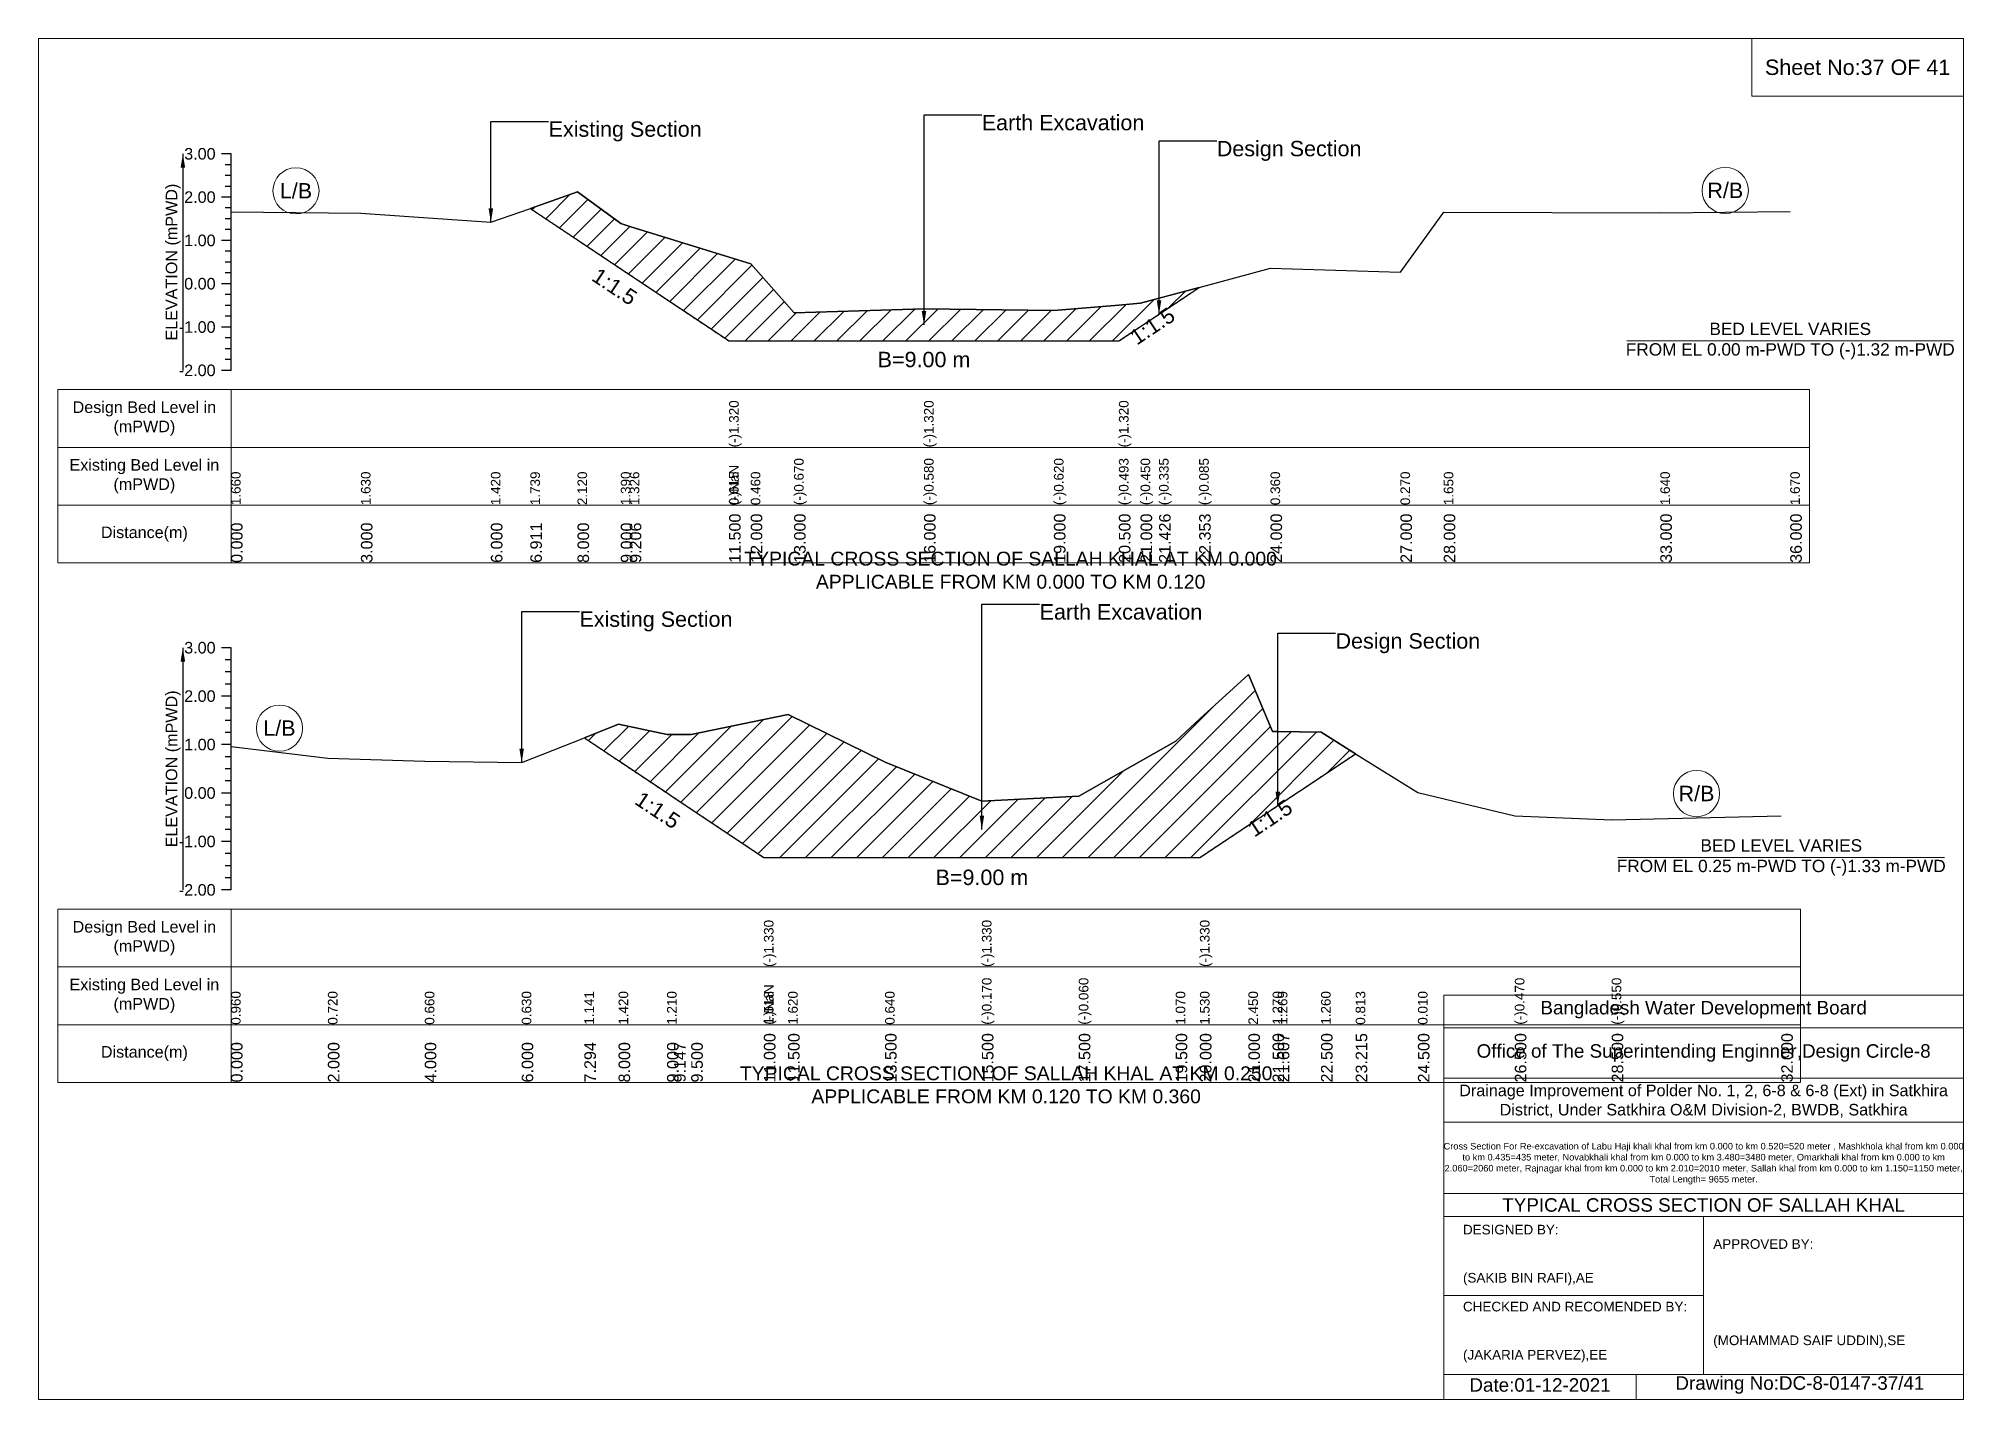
# Model space of a CAD drawing. Header units: inches. Extents: x 93000 to 506000, y -4242 to 0.
# Drawn here: x 460000 to 466000, y -4242 to 0 of the extents above; entities that cross this region are included whole.
import ezdxf

# ---------------------------------------------------------------- set-up
doc = ezdxf.new("R2010")
doc.units = ezdxf.units.IN
doc.header["$LTSCALE"] = 7
doc.header["$MEASUREMENT"] = 0
doc.linetypes.add('DASHED', pattern=[0.75, 0.5, -0.25])
for name, color, linetype, lineweight in [('Cross section Data Border', 7, 'Continuous', 9), ('Cross Section Labels', 7, 'Continuous', 9), ('Design_Bed_Level for Xsection', 7, 'DASHED', 25), ('Existing_Bed_Level for Xsection', 7, 'Continuous', 25), ('Long Section Labels', 7, 'Continuous', 9)]:
    doc.layers.add(name, color=color, linetype=linetype, lineweight=lineweight)
doc.styles.get("Standard").update_dxf_attribs({"font": 'arial.ttf'})
doc.dimstyles.get("Standard").update_dxf_attribs({"dimtxt": 0.18, "dimasz": 0.18, "dimexe": 0.18, "dimexo": 0.0625, "dimgap": 0.09, "dimtad": 0, "dimtih": 1, "dimtoh": 1, "dimdec": 4, "dimzin": 0, "dimdsep": 46, "dimtxsty": 'Standard', "dimcen": 0.09, "dimadec": 0, "dimazin": 0, "dimtfac": 1, "dimtdec": 4, "dimtofl": 0, "dimtmove": 0, "dimatfit": 3, "dimfxl": 1, "dimtolj": 1, "dimtzin": 0, "dimarcsym": 0})

msp = doc.modelspace()

# ---------------------------------------------------------------- texts
at = {"layer": 'Cross section Data Border', "attachment_point": 5}
for s, insert, char_height in [('Sheet No:37 OF 41', (465670, -90), 48), ('Bangladesh Water Development Board', (465190, -3027), 42), ('Office of The Superintending Enginner,Design Circle-8', (465190, -3162), 42)]:
    msp.add_mtext(s, dxfattribs=dict(at, insert=insert, char_height=char_height))
at = {"layer": 'Cross section Data Border'}
for s, insert, char_height, width, attachment_point in [('Design Bed Level in (mPWD)', (460330, -1184.5), 36, 480, 5), ('Existing Bed Level in (mPWD)', (460330, -1364.5), 36, 480, 5), ('Distance(m)', (460330, -1544.5), 36, 480, 5), ('Design Bed Level in (mPWD)', (460330, -2803.9), 36, 480, 5), ('Existing Bed Level in (mPWD)', (460330, -2983.9), 36, 480, 5), ('Distance(m)', (460330, -3163.9), 36, 480, 5), ('Drainage Improvement of Polder No. 1, 2, 6-8 & 6-8 (Ext) in Satkhira District, Under Satkhira O&M Division-2, BWDB, Satkhira', (465190, -3312), 36, 1680, 5), ('Cross Section For Re-excavation of Labu Haji khali khal from km 0.000 to km 0.520=520 meter , Mashkhola khal from km 0.000 to km 0.435=435 meter, Novabkhali khal from km 0.000 to km 3.480=3480 meter, Omarkhali khal from km 0.000 to km 2.060=2060 meter, Rajnagar khal from km 0.000 to km 2.010=2010 meter, Sallah khal from km 0.000 to km 1.150=1150 meter, Total Length= 9655 meter. ', (465190, -3507), 20.5611, 1620, 5), ('TYPICAL CROSS SECTION OF SALLAH KHAL', (465190, -3636), 42, 1680, 5), ('DESIGNED BY:^J^J^J(SAKIB BIN RAFI),AE', (464440, -3792), 30, 840, 4), ('APPROVED BY:^J^J^J^J^J^J(MOHAMMAD SAIF UDDIN),SE', (465220, -3912), 30, 840, 4), ('CHECKED AND RECOMENDED BY:^J^J^J(JAKARIA PERVEZ),EE', (464440, -4032), 30, 840, 4), ('Date:01-12-2021', (464680, -4197), 42, 840, 5), ('Drawing No:DC-8-0147-37/41', (465490, -4197), 42, 1320, 5)]:
    msp.add_mtext(s, dxfattribs=dict(at, insert=insert, char_height=char_height, width=width, attachment_point=attachment_point))
at = {"layer": 'Cross Section Labels'}
for s, insert, char_height, attachment_point in [('Earth Excavation', (462940, -238.1), 48, 1), ('Existing Section', (461590, -258.3), 48, 1), ('Design Section', (463672.6, -319.1), 48, 1), ('L/B', (460802.5, -475), 48, 5), ('R/B', (465257.5, -473.6), 48, 5), ('BED LEVEL VARIES ^JFROM EL 0.00 m-PWD TO (-)1.32 m-PWD', (465460, -942.8), 38.4, 5), ('B=9.00 m', (462760, -976.5), 48, 2), ('TYPICAL CROSS SECTION OF SALLAH KHAL AT KM 0.000^JAPPLICABLE FROM KM 0.000 TO KM 0.120', (463030, -1657.5), 43.2, 5), ('Existing Section', (461686, -1785.7), 48, 1), ('Earth Excavation', (463120.5, -1763), 48, 1), ('Design Section', (464042.7, -1853.7), 48, 1), ('L/B', (460751, -2149.6), 48, 5), ('R/B', (465167.8, -2353.5), 48, 5), ('BED LEVEL VARIES ^JFROM EL 0.25 m-PWD TO (-)1.33 m-PWD', (465432, -2552.8), 38.4, 5), ('B=9.00 m', (462940.5, -2590.5), 48, 2), ('TYPICAL CROSS SECTION OF SALLAH KHAL AT KM 0.250^JAPPLICABLE FROM KM 0.120 TO KM 0.360', (463016, -3261.5), 43.2, 5)]:
    msp.add_mtext(s, dxfattribs=dict(at, insert=insert, char_height=char_height, attachment_point=attachment_point))
at = {"layer": 'Cross Section Labels', "char_height": 48, "attachment_point": 2}
for insert, rotation in [((461809, -753.1), 326.30993), ((463458.8, -876.2), 33.69007), ((461943.4, -2385.1), 326.30993), ((463825, -2409.8), 33.69007)]:
    msp.add_mtext('1:1.5', dxfattribs=dict(at, insert=insert, rotation=rotation))
at = {"layer": 'Existing_Bed_Level for Xsection', "char_height": 36, "attachment_point": 6}
for s, insert in [('3.00', (460552, -359.6)), ('2.00', (460552, -494.6)), ('1.00', (460552, -629.5)), ('0.00', (460552, -764.5)), ('-1.00', (460552, -899.5)), ('-2.00', (460552, -1034.5)), ('3.00', (460552, -1899)), ('2.00', (460552, -2049.9)), ('1.00', (460552, -2200.9)), ('0.00', (460552, -2351.9)), ('-1.00', (460552, -2502.9)), ('-2.00', (460552, -2653.9))]:
    msp.add_mtext(s, dxfattribs=dict(at, insert=insert))
at = {"layer": 'Existing_Bed_Level for Xsection', "char_height": 36, "attachment_point": 5, "rotation": 90}
for insert in [(460420, -697), (460420, -2276.4)]:
    msp.add_mtext('ELEVATION (mPWD)', dxfattribs=dict(at, insert=insert))
at = {"layer": 'Long Section Labels', "attachment_point": 1, "rotation": 90}
for s, insert, char_height in [('(-)1.320', (462152.5, -1274.5), 30), ('(-)1.320', (462760, -1274.5), 30), ('(-)1.320', (463367.5, -1274.5), 30), ('(-)0.670', (462355, -1454.5), 30), ('(-)0.580', (462760, -1454.5), 30), ('(-)0.580', (462760, -1454.5), 30), ('(-)0.580', (462760, -1454.5), 30), ('(-)0.620', (463165, -1454.5), 30), ('(-)0.493', (463367.5, -1454.5), 30), ('(-)0.493', (463367.5, -1454.5), 30), ('(-)0.450', (463435, -1454.5), 30), ('(-)0.335', (463492.6, -1454.5), 30), ('(-)0.085', (463617.6, -1454.5), 30), ('1.660', (460600, -1454.5), 30), ('1.630', (461005, -1454.5), 30), ('1.420', (461410, -1454.5), 30), ('1.739', (461533, -1454.5), 30), ('2.120', (461680, -1454.5), 30), ('1.390', (461815, -1454.5), 30), ('1.326', (461842.8, -1454.5), 30), ('(-)NaN', (462152.5, -1454.5), 30), ('(-)NaN', (462152.5, -1454.5), 30), ('0.615', (462152.5, -1454.5), 30), ('0.615', (462152.5, -1454.5), 30), ('0.460', (462220, -1454.5), 30), ('0.360', (463840, -1454.5), 30), ('0.270', (464245, -1454.5), 30), ('1.650', (464380, -1454.5), 30), ('1.640', (465055, -1454.5), 30), ('1.670', (465460, -1454.5), 30), ('11.500', (462152.5, -1634.5), 36), ('11.500', (462152.5, -1634.5), 36), ('11.500', (462152.5, -1634.5), 36), ('12.000', (462220, -1634.5), 36), ('13.000', (462355, -1634.5), 36), ('16.000', (462760, -1634.5), 36), ('16.000', (462760, -1634.5), 36), ('16.000', (462760, -1634.5), 36), ('19.000', (463165, -1634.5), 36), ('20.500', (463367.5, -1634.5), 36), ('20.500', (463367.5, -1634.5), 36), ('20.500', (463367.5, -1634.5), 36), ('21.000', (463435, -1634.5), 36), ('21.426', (463492.6, -1634.5), 36), ('22.353', (463617.6, -1634.5), 36), ('24.000', (463840, -1634.5), 36), ('27.000', (464245, -1634.5), 36), ('28.000', (464380, -1634.5), 36), ('33.000', (465055, -1634.5), 36), ('36.000', (465460, -1634.5), 36), ('0.000', (460600, -1634.5), 36), ('3.000', (461005, -1634.5), 36), ('6.000', (461410, -1634.5), 36), ('6.911', (461533, -1634.5), 36), ('8.000', (461680, -1634.5), 36), ('9.000', (461815, -1634.5), 36), ('9.206', (461842.8, -1634.5), 36), ('(-)1.330', (462261, -2893.9), 30), ('(-)1.330', (462940.5, -2893.9), 30), ('(-)1.330', (463620, -2893.9), 30), ('(-)0.170', (462940.5, -3073.9), 30), ('(-)0.170', (462940.5, -3073.9), 30), ('(-)0.170', (462940.5, -3073.9), 30), ('(-)0.060', (463242.5, -3073.9), 30), ('(-)0.470', (464601.5, -3073.9), 30), ('(-)0.470', (464601.5, -3073.9), 30), ('(-)0.550', (464903.5, -3073.9), 30), ('0.960', (460600, -3073.9), 30), ('0.720', (460902, -3073.9), 30), ('0.660', (461204, -3073.9), 30), ('0.630', (461506, -3073.9), 30), ('1.141', (461701.3, -3073.9), 30), ('1.420', (461808, -3073.9), 30), ('1.210', (461959, -3073.9), 30), ('1.210', (461959, -3073.9), 30), ('1.210', (461959, -3073.9), 30), ('(-)NaN', (462261, -3073.9), 30), ('(-)NaN', (462261, -3073.9), 30), ('1.518', (462261, -3073.9), 30), ('1.518', (462261, -3073.9), 30), ('1.620', (462336.5, -3073.9), 30), ('0.640', (462638.5, -3073.9), 30), ('1.070', (463544.5, -3073.9), 30), ('1.530', (463620, -3073.9), 30), ('1.530', (463620, -3073.9), 30), ('2.450', (463771, -3073.9), 30), ('1.270', (463846.5, -3073.9), 30), ('1.269', (463862.7, -3073.9), 30), ('1.260', (463997.5, -3073.9), 30), ('0.813', (464105.4, -3073.9), 30), ('0.010', (464299.5, -3073.9), 30), ('11.000', (462261, -3253.9), 36), ('11.000', (462261, -3253.9), 36), ('11.000', (462261, -3253.9), 36), ('11.500', (462336.5, -3253.9), 36), ('13.500', (462638.5, -3253.9), 36), ('15.500', (462940.5, -3253.9), 36), ('15.500', (462940.5, -3253.9), 36), ('15.500', (462940.5, -3253.9), 36), ('17.500', (463242.5, -3253.9), 36), ('19.500', (463544.5, -3253.9), 36), ('20.000', (463620, -3253.9), 36), ('20.000', (463620, -3253.9), 36), ('20.000', (463620, -3253.9), 36), ('21.000', (463771, -3253.9), 36), ('21.500', (463846.5, -3253.9), 36), ('21.607', (463862.7, -3253.9), 36), ('22.500', (463997.5, -3253.9), 36), ('23.215', (464105.4, -3253.9), 36), ('24.500', (464299.5, -3253.9), 36), ('26.500', (464601.5, -3253.9), 36), ('28.500', (464903.5, -3253.9), 36), ('32.000', (465432, -3253.9), 36), ('0.000', (460600, -3253.9), 36), ('2.000', (460902, -3253.9), 36), ('4.000', (461204, -3253.9), 36), ('6.000', (461506, -3253.9), 36), ('7.294', (461701.3, -3253.9), 36), ('8.000', (461808, -3253.9), 36), ('9.000', (461959, -3253.9), 36), ('9.147', (461981.2, -3253.9), 36), ('9.500', (462034.5, -3253.9), 36)]:
    msp.add_mtext(s, dxfattribs=dict(at, insert=insert, char_height=char_height))

# ---------------------------------------------------------------- hatches: boundary and pattern name
at = {"layer": 'Existing_Bed_Level for Xsection'}
h = msp.add_hatch(dxfattribs=at)
h.set_pattern_fill('ANSI31', color=256, scale=405, style=0)
h.paths.add_polyline_path([(461533, -529.8), (461680, -627.8), (461815, -717.8), (461842.8, -736.3), (462152.5, -942.8), (462220, -942.8), (462355, -942.8), (462760, -942.8), (463165, -942.8), (463367.5, -942.8), (463435, -897.8), (463492.6, -859.4), (463617.6, -776), (463492.6, -809.8), (463435, -825.3), (463367.5, -831), (463165, -848.2), (462760, -842.9), (462355, -855), (462220, -702.5), (462152.5, -681.5), (461842.8, -585.5), (461815, -576.9), (461680, -478.4)])
h = msp.add_hatch(dxfattribs=at)
h.set_pattern_fill('ANSI31', color=256, scale=453, style=0)
h.paths.add_polyline_path([(461701.3, -2179.7), (461808, -2250.8), (461959, -2351.4), (461981.2, -2366.2), (462034.5, -2401.8), (462261, -2552.8), (462336.5, -2552.8), (462638.5, -2552.8), (462940.5, -2552.8), (463242.5, -2552.8), (463544.5, -2552.8), (463620, -2552.8), (463771, -2452.1), (463846.5, -2401.8), (463862.7, -2391), (463997.5, -2301.1), (464105.4, -2229.2), (463997.5, -2161.7), (463862.7, -2160.3), (463846.5, -2160.2), (463771, -1982), (463620, -2120.9), (463544.5, -2190.4), (463242.5, -2361), (462940.5, -2377.6), (462638.5, -2255.3), (462336.5, -2107.3), (462261, -2122.8), (462034.5, -2169.2), (461981.2, -2169.2), (461959, -2169.2), (461808, -2137.5)])

# ---------------------------------------------------------------- linework, layer by layer
at = {"layer": 'Cross section Data Border'}
for points in [[(460000, 0), (466000, 0), (466000, -4242), (460000, -4242)], [(465340, 0), (466000, 0), (466000, -180), (465340, -180)], [(460060, -1094.5), (465520, -1094.5), (465520, -1634.5), (460060, -1634.5)], [(460060, -2713.9), (465492, -2713.9), (465492, -3253.9), (460060, -3253.9)]]:
    msp.add_lwpolyline(points, close=True, dxfattribs=at)
for points in [[(460600, -1094.5), (460600, -1634.5)], [(460060, -1274.5), (465520, -1274.5)], [(460060, -1454.5), (465520, -1454.5)], [(460600, -2713.9), (460600, -3253.9)], [(460060, -2893.9), (465492, -2893.9)], [(464380, -4242), (464380, -2982), (466000, -2982)], [(460060, -3073.9), (465492, -3073.9)], [(464380, -3084), (466000, -3084)], [(464380, -3240), (466000, -3240)], [(464380, -3378), (466000, -3378)], [(464380, -3600), (466000, -3600)], [(464380, -3672), (466000, -3672)], [(465190, -3672), (465190, -4164)], [(464380, -3918), (465190, -3918)], [(464380, -4164), (466000, -4164)], [(464980, -4164), (464980, -4242)]]:
    msp.add_lwpolyline(points, dxfattribs=at)
at = {"layer": 'Cross Section Labels'}
for points in [[(464951, -942.8), (465969, -942.8)], [(464923, -2552.8), (465941, -2552.8)]]:
    msp.add_lwpolyline(points, dxfattribs=at)
for centre in [(460802.5, -475), (465257.5, -473.6), (460751, -2149.6), (465167.8, -2353.5)]:
    msp.add_circle(centre, 72, dxfattribs=at)
at = {"layer": 'Design_Bed_Level for Xsection'}
for points in [[(461533, -529.8), (461842.8, -736.3), (462152.5, -942.8), (462760, -942.8), (463367.5, -942.8), (463492.6, -859.4), (463617.6, -776)], [(461701.3, -2179.7), (461981.2, -2366.2), (462261, -2552.8), (462940.5, -2552.8), (463620, -2552.8), (463862.7, -2391), (464105.4, -2229.2)]]:
    msp.add_lwpolyline(points, dxfattribs=at)
at = {"layer": 'Existing_Bed_Level for Xsection'}
for points in [[(460600, -359.6), (460570, -359.6)], [(460600, -1034.5), (460600, -899.5), (460600, -764.5), (460600, -629.5), (460600, -494.6), (460600, -359.6)], [(460600, -393.3), (460582, -393.3)], [(460600, -427.1), (460582, -427.1)], [(460600, -460.8), (460582, -460.8)], [(460600, -540.5), (461005, -544.5), (461410, -572.9), (461533, -529.8), (461680, -478.4), (461815, -576.9), (461842.8, -585.5), (462152.5, -681.5), (462152.5, -681.5), (462220, -702.5), (462355, -855), (462760, -842.9), (462760, -842.9), (463165, -848.2), (463367.5, -831), (463367.5, -831), (463435, -825.3), (463492.6, -809.8), (463617.6, -776), (463840, -716), (464245, -728.1), (464380, -541.8), (465055, -543.1), (465460, -539.1)], [(460600, -494.6), (460570, -494.6)], [(460600, -528.3), (460582, -528.3)], [(460600, -562), (460582, -562)], [(460600, -595.8), (460582, -595.8)], [(460600, -629.5), (460570, -629.5)], [(460600, -663.3), (460582, -663.3)], [(460600, -697), (460582, -697)], [(460600, -764.5), (460570, -764.5)], [(460600, -730.8), (460582, -730.8)], [(460600, -798.3), (460582, -798.3)], [(460600, -832), (460582, -832)], [(460600, -899.5), (460570, -899.5)], [(460600, -865.8), (460582, -865.8)], [(460600, -933.3), (460582, -933.3)], [(460600, -967), (460582, -967)], [(460600, -1000.8), (460582, -1000.8)], [(460600, -1034.5), (460570, -1034.5)], [(460600, -1899), (460570, -1899)], [(460600, -2653.9), (460600, -2502.9), (460600, -2351.9), (460600, -2200.9), (460600, -2049.9), (460600, -1899)], [(460600, -1936.7), (460582, -1936.7)], [(460600, -1974.5), (460582, -1974.5)], [(460600, -2012.2), (460582, -2012.2)], [(460600, -2207), (460902, -2243.2), (461204, -2252.3), (461506, -2256.8), (461701.3, -2179.7), (461808, -2137.5), (461959, -2169.2), (461981.2, -2169.2), (462034.5, -2169.2), (462261, -2122.8), (462261, -2122.8), (462336.5, -2107.3), (462638.5, -2255.3), (462940.5, -2377.6), (462940.5, -2377.6), (463242.5, -2361), (463544.5, -2190.4), (463620, -2120.9), (463620, -2120.9), (463771, -1982), (463846.5, -2160.2), (463862.7, -2160.3), (463997.5, -2161.7), (464105.4, -2229.2), (464299.5, -2350.4), (464601.5, -2422.9), (464903.5, -2435), (465432, -2422.9)], [(460600, -2049.9), (460570, -2049.9)], [(460600, -2087.7), (460582, -2087.7)], [(460600, -2125.4), (460582, -2125.4)], [(460600, -2200.9), (460570, -2200.9)], [(460600, -2163.2), (460582, -2163.2)], [(460600, -2238.7), (460582, -2238.7)], [(460600, -2276.4), (460582, -2276.4)], [(460600, -2314.2), (460582, -2314.2)], [(460600, -2351.9), (460570, -2351.9)], [(460600, -2389.7), (460582, -2389.7)], [(460600, -2427.4), (460582, -2427.4)], [(460600, -2502.9), (460570, -2502.9)], [(460600, -2465.2), (460582, -2465.2)], [(460600, -2540.7), (460582, -2540.7)], [(460600, -2578.4), (460582, -2578.4)], [(460600, -2616.2), (460582, -2616.2)], [(460600, -2653.9), (460570, -2653.9)]]:
    msp.add_lwpolyline(points, dxfattribs=at)
for points in [[(461533, -529.8), (461533, -529.8), (461680, -627.8), (461815, -717.8), (461842.8, -736.3), (462152.5, -942.8), (462152.5, -942.8), (462220, -942.8), (462355, -942.8), (462760, -942.8), (462760, -942.8), (463165, -942.8), (463367.5, -942.8), (463367.5, -942.8), (463435, -897.8), (463492.6, -859.4), (463617.6, -776), (463492.6, -809.8), (463435, -825.3), (463367.5, -831), (463367.5, -831), (463165, -848.2), (462760, -842.9), (462760, -842.9), (462355, -855), (462220, -702.5), (462152.5, -681.5), (462152.5, -681.5), (461842.8, -585.5), (461815, -576.9), (461680, -478.4), (461533, -529.8)], [(461701.3, -2179.7), (461808, -2250.8), (461959, -2351.4), (461981.2, -2366.2), (462034.5, -2401.8), (462261, -2552.8), (462261, -2552.8), (462336.5, -2552.8), (462638.5, -2552.8), (462940.5, -2552.8), (462940.5, -2552.8), (463242.5, -2552.8), (463544.5, -2552.8), (463620, -2552.8), (463620, -2552.8), (463771, -2452.1), (463846.5, -2401.8), (463862.7, -2391), (463997.5, -2301.1), (464105.4, -2229.2), (464105.4, -2229.2), (464105.4, -2229.2), (463997.5, -2161.7), (463862.7, -2160.3), (463846.5, -2160.2), (463771, -1982), (463620, -2120.9), (463620, -2120.9), (463544.5, -2190.4), (463242.5, -2361), (462940.5, -2377.6), (462940.5, -2377.6), (462638.5, -2255.3), (462336.5, -2107.3), (462261, -2122.8), (462261, -2122.8), (462034.5, -2169.2), (461981.2, -2169.2), (461959, -2169.2), (461808, -2137.5)]]:
    msp.add_lwpolyline(points, close=True, dxfattribs=at)

msp.set_redraw_order([(e.dxf.handle, doc.entitydb.next_handle()) for e in msp.query("TEXT MTEXT ATTDEF DIMENSION ARC_DIMENSION")])  # texts and dimensions are drawn at this point

# ---------------------------------------------------------------- leaders
at = {"layer": 'Cross Section Labels', "annotation_type": 0, "has_hookline": 1, "hookline_direction": 0}
for points, text_width in [([(462760, -892.8), (462760, -238.1), (462939.9, -238.1)], 497), ([(461410, -572.9), (461410, -258.3), (461589.9, -258.3)], 467.2), ([(463492.6, -859.4), (463492.6, -319.1), (463672.5, -319.1)], 441.2), ([(461506, -2256.8), (461506, -1785.7), (461685.9, -1785.7)], 467.2), ([(462940.5, -2465.2), (462940.5, -1763), (463120.4, -1763)], 497), ([(463862.7, -2391), (463862.7, -1853.7), (464042.6, -1853.7)], 441.2)]:
    msp.add_leader(points, dimstyle='Standard', override={"dimasz": 43.2}, dxfattribs=dict(at, text_width=text_width))
at = {"layer": 'Existing_Bed_Level for Xsection'}
for points in [[(460450, -359.6), (460450, -1034.5)], [(460450, -1899), (460450, -2653.9)]]:
    msp.add_leader(points, dimstyle='Standard', override={"dimasz": 43.2}, dxfattribs=at)

doc.saveas('drawing.dxf')
